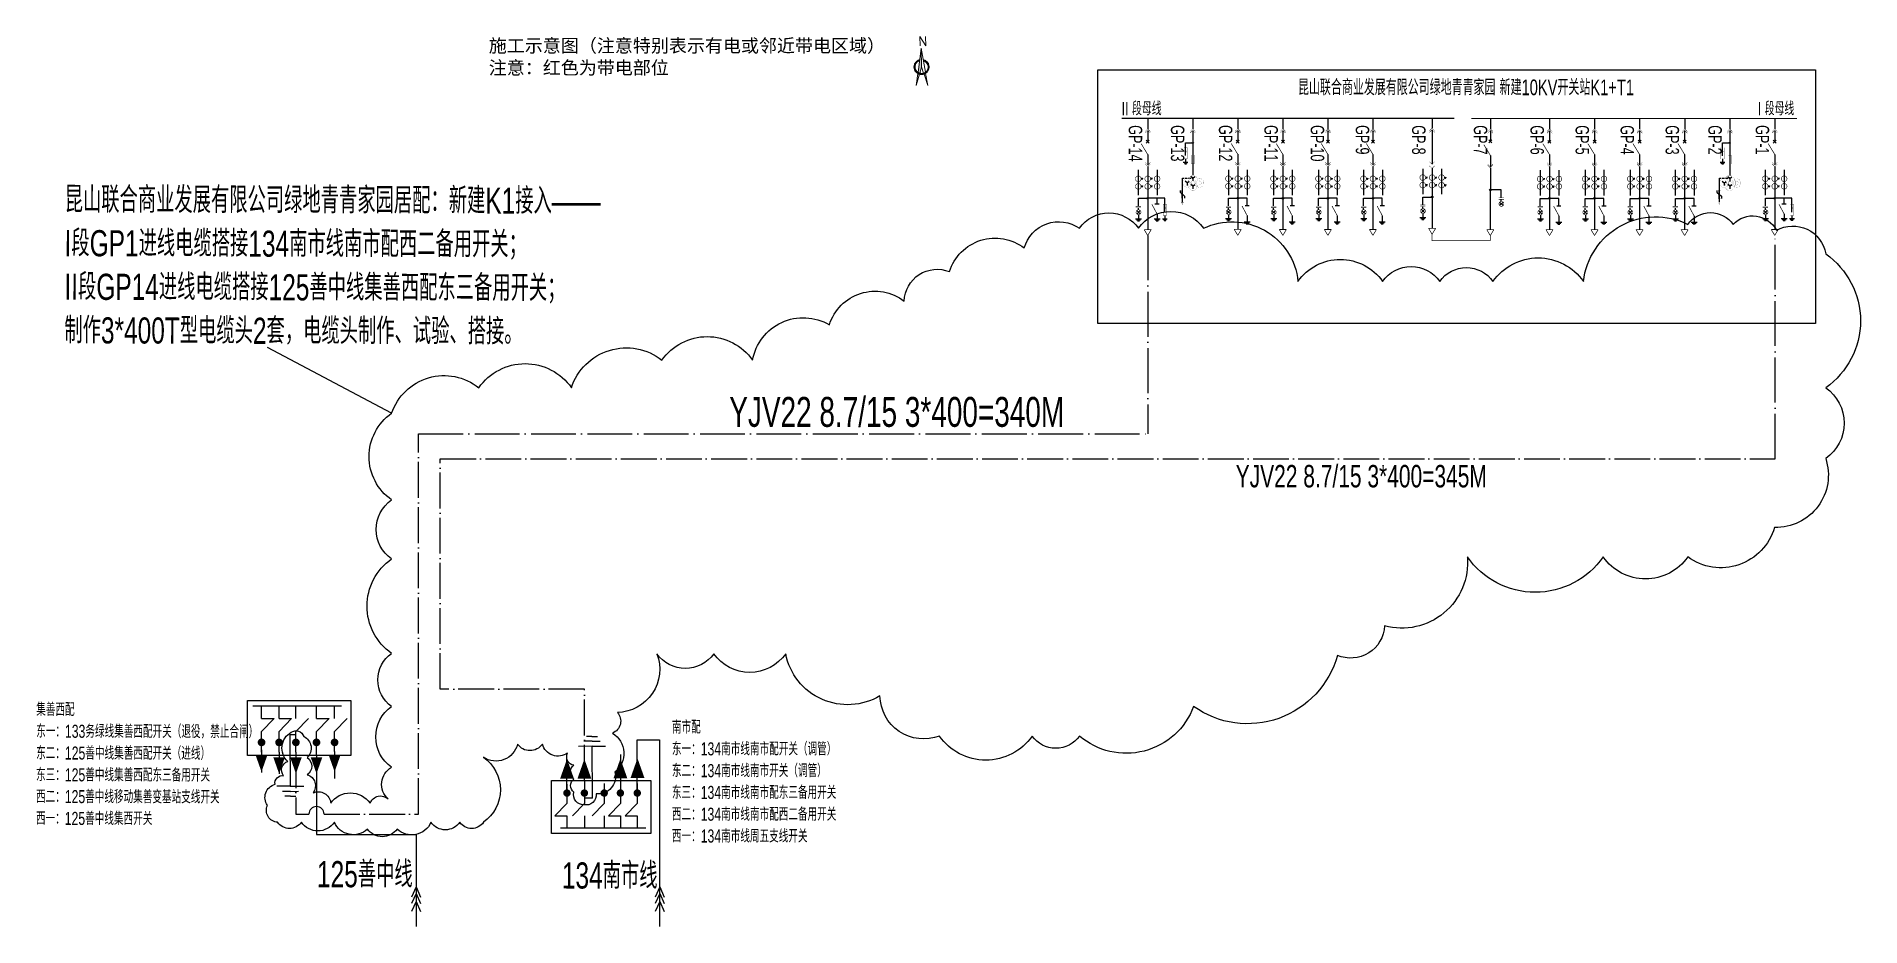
# Model space of a CAD drawing. Header units: inches. Extents: x 474 to 963, y -316 to -78.
import ezdxf

# ---------------------------------------------------------------- set-up
doc = ezdxf.new("R2010")
doc.units = ezdxf.units.IN
doc.header["$MEASUREMENT"] = 0
for name, pattern in [('ACAD_ISO04W100', [30, 24, -3, 0, -3]), ('BORDER', [1.75, 0.5, -0.25, 0.5, -0.25, 0, -0.25]), ('CENTERX2', [101.6, 63.5, -12.7, 12.7, -12.7])]:
    doc.linetypes.add(name, pattern=pattern)
for name, color, linetype in [('Layer1', 7, 'Continuous'), ('PUB_TEXT', 7, 'Continuous'), ('同杆线路', 3, 'Continuous'), ('本线路', 7, 'Continuous'), ('绿地青青家园10kV进线', 7, 'Continuous')]:
    doc.layers.add(name, color=color, linetype=linetype)
doc.layers.add('跨越', color=4, linetype='CENTERX2', lineweight=9)
doc.styles.add('c.shx', font='c.shx', dxfattribs={"width": 0.7, "bigfont": 'hztxt.shx'})
doc.styles.get("Standard").update_dxf_attribs({"font": 'txt', "bigfont": 'gbcbig.shx'})
doc.styles.add('STYLE1', font='SIMFANG.TTF')

msp = doc.modelspace()

# ---------------------------------------------------------------- texts
at = {"style": 'c.shx', "width": 0.7}
for s, height, p in [('昆山联合商业发展有限公司绿地青青家园 新建10KV开关站K1+T1', 4.2, (812.09, -93.64)), ('II 段母线', 3.6, (764.81, -99.02)), ('I 段母线', 3.6, (935.25, -99.02))]:
    msp.add_text(s, height=height, dxfattribs=at).set_placement(p)
for s, p in [('GP-14', (766.75, -101.67)), ('GP-13', (778.04, -101.65)), ('GP-12', (790.89, -101.63)), ('GP-11', (803.09, -101.65)), ('GP-10', (815.5, -101.65)), ('GP-9', (827.57, -101.65)), ('GP-8', (842.66, -101.69)), ('GP-7', (859.2, -101.69)), ('GP-6', (874.38, -101.7)), ('GP-5', (886.45, -101.69)), ('GP-4', (898.51, -101.69)), ('GP-3', (910.58, -101.69)), ('GP-2', (922.03, -101.69)), ('GP-1', (934.72, -101.65))]:
    msp.add_text(s, height=3.6, rotation=270, dxfattribs=at).set_placement(p)
at = {"linetype": 'Continuous', "insert": (595.28, -78.61), "char_height": 3.5381, "width": 781.4033, "attachment_point": 1, "style": 'STYLE1'}
msp.add_mtext('施工示意图（注意特别表示有电或邻近带电区域）\\P注意：红色为带电部位', dxfattribs=at)
at = {"color": 1, "char_height": 7, "width": 405.0495, "attachment_point": 1, "rotation": 359.853, "style": 'c.shx'}
for s, insert in [('{\\C5;昆山联合商业发展有限公司绿地青青家园居配：新建K1接入——\\PI段GP1进线电缆搭接134南市线南市配西二备用开关；\\PII段GP14进线电缆搭接125善中线集善西配东三备用开关；\\P制作3*400T型电缆头2套，电缆头制作、试验、搭接。}', (481.67, -118.09)), ('125善中线', (549.27, -298.74)), ('134南市线', (614.88, -299.09))]:
    msp.add_mtext(s, dxfattribs=dict(at, insert=insert))
at = {"width": 113.7854, "attachment_point": 1, "style": 'c.shx'}
for s, insert, char_height in [('{\\C5;YJV22 8.7/15 3*400=340M}', (659.72, -174.46), 8), ('{\\C5;YJV22 8.7/15 3*400=345M}', (795.4, -192.67), 6)]:
    msp.add_mtext(s, dxfattribs=dict(at, insert=insert, char_height=char_height))
at = {"insert": (474.04, -256.37), "char_height": 3.5, "width": 127.6793, "attachment_point": 1, "rotation": 359.853, "style": 'c.shx'}
msp.add_mtext('集善西配\\P东一：133务绿线集善西配开关（退役，禁止合闸）\\P东二：125善中线集善西配开关（进线）\\P东三：125善中线集善西配东三备用开关\\P西二：125善中线移动集善变基站支线开关\\P西一：125善中线集西开关', dxfattribs=at)
at = {"color": 6, "ltscale": 0.2, "insert": (644.35, -261.11), "char_height": 3.5, "width": 113.9765, "attachment_point": 1, "style": 'c.shx'}
msp.add_mtext('{\\C256;南市配\\P东一：134南市线南市配开关（调管）\\P东二：134南市线南市开关（调管）\\P东三：134南市线南市配东三备用开关\\P西二：134南市线南市配西二备用开关\\P西一：134南市线周五支线开关}', dxfattribs=at)

# ---------------------------------------------------------------- blocks, each defined once
blk = doc.blocks.new('A$C779D513D')
at = {"layer": '跨越'}
h = blk.add_hatch(color=1, dxfattribs=at)
h.paths.add_polyline_path([(2, 7.4, 0.07616), (3, 6.9), (4, 10.5), (3.8, 21.2)])
h.paths.add_polyline_path([(2.9, 6.4, -0.05961), (1.9, 6.8), (1, 0)])
blk.add_hatch(color=5, dxfattribs=at).paths.add_polyline_path([(4.9, 14.7), (5, 14.1, -6.607399), (2.9, 14), (2.9, 14.7, 8.4891)])
at = {"layer": '跨越', "color": 0}
for p, q in [((2, 7.4), (3.8, 21.2)), ((3.8, 21.2), (4, 10.5)), ((6.2, 7.5), (3.8, 21.2)), ((3, 6.9), (4, 10.5)), ((5.2, 7), (4, 10.5)), ((1, 0), (1.9, 6.8)), ((1, 0), (2.9, 6.4)), ((7.5, 0.1), (5.4, 6.4)), ((7.5, 0.1), (6.3, 6.9))]:
    blk.add_line(p, q, dxfattribs=at)
for radius, start, end in [(4.29, 104.7367, 77.8633), (3.7, 108.5123, 74.0877)]:
    blk.add_arc((4, 10.5), radius, start, end, dxfattribs=at)
at = {"lineweight": -2, "insert": (2.2, 27.7), "char_height": 5.27, "width": 50.476, "attachment_point": 1, "rotation": 1.3}
blk.add_mtext('N', dxfattribs=at)

# ---------------------------------------------------------------- linework, layer by layer
for p, q in [((758.45, -86.87), (950.73, -86.87)), ((758.45, -154.76), (758.45, -86.87)), ((950.73, -86.87), (950.73, -154.76)), ((781.98, -109.83), (781.98, -106.36)), ((781.98, -106.36), (783.74, -106.36)), ((925.83, -109.86), (925.83, -106.4)), ((925.83, -106.4), (927.59, -106.4)), ((781.33, -111.55), (782.62, -111.55)), ((781.55, -111.77), (782.41, -111.77)), ((781.76, -111.99), (782.19, -111.99)), ((781.98, -110.69), (781.98, -111.55)), ((925.18, -111.59), (926.48, -111.59)), ((925.4, -111.8), (926.26, -111.8)), ((925.62, -112.02), (926.05, -112.02)), ((925.83, -110.72), (925.83, -111.59)), ((770.23, -116.26), (770.35, -115.8)), ((770.38, -116.26), (770.5, -115.8)), ((772.75, -116.26), (772.87, -115.8)), ((772.9, -116.26), (773.03, -115.8)), ((783.91, -115.89), (783.4, -115.44)), ((783.91, -115.89), (784.42, -115.44)), ((783.91, -115.89), (783.91, -116.59)), ((794.36, -116.22), (794.49, -115.76)), ((794.52, -116.22), (794.64, -115.76)), ((796.89, -116.22), (797.01, -115.76)), ((797.04, -116.22), (797.16, -115.76)), ((806.43, -116.24), (806.56, -115.78)), ((806.58, -116.24), (806.71, -115.78)), ((808.95, -116.24), (809.08, -115.78)), ((809.11, -116.24), (809.23, -115.78)), ((818.5, -116.24), (818.63, -115.78)), ((818.65, -116.24), (818.78, -115.78)), ((821.02, -116.24), (821.15, -115.78)), ((821.18, -116.24), (821.3, -115.78)), ((830.57, -116.24), (830.7, -115.78)), ((830.72, -116.24), (830.85, -115.78)), ((833.09, -116.24), (833.22, -115.78)), ((833.24, -116.24), (833.37, -115.78)), ((846.43, -115.93), (846.56, -115.47)), ((846.58, -115.93), (846.71, -115.47)), ((848.95, -115.93), (849.08, -115.47)), ((849.1, -115.93), (849.23, -115.47)), ((851.47, -115.93), (851.6, -115.47)), ((851.63, -115.93), (851.75, -115.47)), ((877.88, -116.28), (878, -115.82)), ((878.03, -116.28), (878.15, -115.82)), ((880.4, -116.28), (880.52, -115.82)), ((880.55, -116.28), (880.68, -115.82)), ((889.95, -116.27), (890.07, -115.81)), ((890.1, -116.27), (890.22, -115.81)), ((892.47, -116.27), (892.59, -115.81)), ((892.62, -116.27), (892.74, -115.81)), ((902.01, -116.27), (902.14, -115.81)), ((902.17, -116.27), (902.29, -115.81)), ((904.54, -116.27), (904.66, -115.81)), ((904.69, -116.27), (904.81, -115.81)), ((914.08, -116.27), (914.21, -115.81)), ((914.23, -116.27), (914.36, -115.81)), ((916.6, -116.27), (916.73, -115.81)), ((916.76, -116.27), (916.88, -115.81)), ((927.77, -115.92), (927.25, -115.48)), ((927.77, -115.92), (928.28, -115.48)), ((927.77, -115.92), (927.77, -116.62)), ((938.22, -116.24), (938.34, -115.78)), ((938.37, -116.24), (938.5, -115.78)), ((940.74, -116.24), (940.87, -115.78)), ((940.89, -116.24), (941.02, -115.78)), ((770.23, -118.29), (770.35, -117.83)), ((770.38, -118.29), (770.5, -117.83)), ((776.43, -121.26), (772.04, -121.26)), ((772.75, -118.29), (772.87, -117.83)), ((772.9, -118.29), (773.03, -117.83)), ((776.43, -125), (776.43, -121.26)), ((780.48, -119.12), (780.48, -119.62)), ((780.48, -119.62), (781.78, -120.76)), ((781.78, -121.26), (781.78, -120.76)), ((783.91, -117.99), (783.4, -117.54)), ((783.91, -117.99), (784.42, -117.54)), ((783.91, -117.99), (783.91, -118.69)), ((794.36, -118.25), (794.49, -117.79)), ((794.52, -118.25), (794.64, -117.79)), ((798.47, -121.22), (796.17, -121.22)), ((796.89, -118.25), (797.01, -117.79)), ((797.04, -118.25), (797.16, -117.79)), ((806.43, -118.27), (806.56, -117.81)), ((806.58, -118.27), (806.71, -117.81)), ((810.54, -121.24), (808.24, -121.24)), ((808.95, -118.27), (809.08, -117.81)), ((809.11, -118.27), (809.23, -117.81)), ((818.5, -118.27), (818.63, -117.81)), ((818.65, -118.27), (818.78, -117.81)), ((822.61, -121.24), (820.31, -121.24)), ((821.02, -118.27), (821.15, -117.81)), ((821.18, -118.27), (821.3, -117.81)), ((830.57, -118.27), (830.7, -117.81)), ((830.72, -118.27), (830.85, -117.81)), ((834.68, -121.24), (832.38, -121.24)), ((833.09, -118.27), (833.22, -117.81)), ((833.24, -118.27), (833.37, -117.81)), ((846.43, -117.96), (846.56, -117.5)), ((846.58, -117.96), (846.71, -117.5)), ((848.95, -117.96), (849.08, -117.5)), ((849.1, -117.96), (849.23, -117.5)), ((851.47, -117.96), (851.6, -117.5)), ((851.63, -117.96), (851.75, -117.5)), ((866.56, -119.01), (863.83, -119.01)), ((877.88, -118.32), (878, -117.86)), ((878.03, -118.32), (878.15, -117.86)), ((881.99, -121.28), (879.69, -121.28)), ((880.4, -118.32), (880.52, -117.86)), ((880.55, -118.32), (880.68, -117.86)), ((889.95, -118.31), (890.07, -117.85)), ((890.1, -118.31), (890.22, -117.85)), ((894.06, -121.27), (891.75, -121.27)), ((892.47, -118.31), (892.59, -117.85)), ((892.62, -118.31), (892.74, -117.85)), ((902.01, -118.31), (902.14, -117.85)), ((902.17, -118.31), (902.29, -117.85)), ((906.12, -121.27), (903.82, -121.27)), ((904.54, -118.31), (904.66, -117.85)), ((904.69, -118.31), (904.81, -117.85)), ((914.08, -118.31), (914.21, -117.85)), ((914.23, -118.31), (914.36, -117.85)), ((918.19, -121.27), (915.89, -121.27)), ((916.6, -118.31), (916.73, -117.85)), ((916.76, -118.31), (916.88, -117.85)), ((924.34, -119.15), (924.34, -119.65)), ((924.34, -119.65), (925.64, -120.79)), ((925.64, -121.29), (925.64, -120.79)), ((927.77, -118.02), (927.25, -117.57)), ((927.77, -118.02), (928.28, -117.57)), ((927.77, -118.02), (927.77, -118.72)), ((938.22, -118.27), (938.34, -117.81)), ((938.37, -118.27), (938.5, -117.81)), ((944.42, -121.24), (940.03, -121.24)), ((940.74, -118.27), (940.87, -117.81)), ((940.89, -118.27), (941.02, -117.81)), ((944.42, -124.98), (944.42, -121.24)), ((768.57, -126.73), (770.18, -126.73)), ((768.84, -126.99), (769.91, -126.99)), ((768.88, -124.53), (769.84, -125.45)), ((769.82, -124.52), (768.9, -125.47)), ((769.37, -125.65), (769.37, -126.73)), ((773.53, -126.73), (775.14, -126.73)), ((773.8, -126.99), (774.87, -126.99)), ((775.78, -126.73), (777.07, -126.73)), ((775.99, -126.94), (776.86, -126.94)), ((776.43, -125.86), (776.43, -126.73)), ((792.7, -126.68), (794.31, -126.68)), ((792.97, -126.95), (794.04, -126.95)), ((793.02, -124.49), (793.98, -125.41)), ((793.96, -124.47), (793.03, -125.42)), ((793.51, -125.61), (793.51, -126.68)), ((804.77, -126.7), (806.38, -126.7)), ((805.04, -126.97), (806.11, -126.97)), ((805.09, -124.51), (806.04, -125.43)), ((806.03, -124.5), (805.1, -125.44)), ((805.58, -125.63), (805.58, -126.7)), ((816.84, -126.7), (818.45, -126.7)), ((817.11, -126.97), (818.18, -126.97)), ((817.16, -124.51), (818.11, -125.43)), ((818.1, -124.5), (817.17, -125.44)), ((817.65, -125.63), (817.65, -126.7)), ((828.91, -126.7), (830.52, -126.7)), ((829.18, -126.97), (830.25, -126.97)), ((829.23, -124.51), (830.18, -125.43)), ((830.17, -124.5), (829.24, -125.44)), ((829.71, -125.63), (829.71, -126.7)), ((844.77, -126.39), (846.38, -126.39)), ((845.04, -126.66), (846.11, -126.66)), ((845.09, -124.2), (846.04, -125.12)), ((846.03, -124.19), (845.1, -125.13)), ((845.31, -126.93), (845.84, -126.93)), ((845.57, -125.32), (845.57, -126.39)), ((866.11, -122.29), (867.07, -123.2)), ((867.05, -122.27), (866.12, -123.22)), ((876.22, -126.75), (877.83, -126.75)), ((876.49, -127.02), (877.56, -127.02)), ((876.53, -124.56), (877.49, -125.47)), ((877.47, -124.54), (876.55, -125.49)), ((877.02, -125.68), (877.02, -126.75)), ((888.29, -126.74), (889.89, -126.74)), ((888.55, -127.01), (889.63, -127.01)), ((888.6, -124.55), (889.56, -125.46)), ((889.54, -124.53), (888.62, -125.48)), ((889.09, -125.67), (889.09, -126.74)), ((900.35, -126.74), (901.96, -126.74)), ((900.62, -127.01), (901.69, -127.01)), ((900.67, -124.55), (901.63, -125.46)), ((901.61, -124.53), (900.68, -125.48)), ((901.16, -125.67), (901.16, -126.74)), ((912.42, -126.74), (914.03, -126.74)), ((912.69, -127.01), (913.76, -127.01)), ((912.74, -124.55), (913.69, -125.46)), ((913.68, -124.53), (912.75, -125.48)), ((913.23, -125.67), (913.23, -126.74)), ((936.56, -126.7), (938.17, -126.7)), ((936.83, -126.97), (937.9, -126.97)), ((936.88, -124.51), (937.83, -125.43)), ((937.82, -124.5), (936.89, -125.44)), ((937.36, -125.63), (937.36, -126.7)), ((941.53, -126.7), (943.13, -126.7)), ((941.79, -126.97), (942.87, -126.97)), ((943.77, -126.7), (945.07, -126.7)), ((943.99, -126.92), (944.85, -126.92)), ((944.42, -125.84), (944.42, -126.7)), ((769.1, -127.26), (769.64, -127.26)), ((774.07, -127.26), (774.61, -127.26)), ((776.21, -127.16), (776.64, -127.16)), ((793.24, -127.22), (793.78, -127.22)), ((797.67, -127.54), (799.28, -127.54)), ((797.94, -127.81), (799.01, -127.81)), ((798.21, -128.08), (798.74, -128.08)), ((805.31, -127.24), (805.85, -127.24)), ((809.74, -127.56), (811.35, -127.56)), ((810.01, -127.83), (811.08, -127.83)), ((810.28, -128.1), (810.81, -128.1)), ((817.38, -127.24), (817.91, -127.24)), ((821.81, -127.56), (823.42, -127.56)), ((822.08, -127.83), (823.15, -127.83)), ((822.34, -128.1), (822.88, -128.1)), ((829.45, -127.24), (829.98, -127.24)), ((833.88, -127.56), (835.48, -127.56)), ((834.14, -127.83), (835.22, -127.83)), ((834.41, -128.1), (834.95, -128.1)), ((876.75, -127.29), (877.29, -127.29)), ((881.18, -127.61), (882.79, -127.61)), ((881.45, -127.88), (882.52, -127.88)), ((881.72, -128.15), (882.26, -128.15)), ((888.82, -127.27), (889.36, -127.27)), ((893.25, -127.6), (894.86, -127.6)), ((893.52, -127.87), (894.59, -127.87)), ((893.79, -128.13), (894.32, -128.13)), ((900.89, -127.27), (901.43, -127.27)), ((905.32, -127.6), (906.93, -127.6)), ((905.59, -127.87), (906.66, -127.87)), ((905.86, -128.13), (906.39, -128.13)), ((912.96, -127.27), (913.5, -127.27)), ((917.39, -127.6), (919, -127.6)), ((917.66, -127.87), (918.73, -127.87)), ((917.93, -128.13), (918.46, -128.13)), ((937.1, -127.24), (937.63, -127.24)), ((942.06, -127.24), (942.6, -127.24)), ((944.2, -127.13), (944.63, -127.13)), ((950.73, -154.76), (758.45, -154.76))]:
    msp.add_line(p, q)
at = {"color": 2, "linetype": 'BORDER'}
for p, q in [((781.13, -115.86), (783.91, -115.86)), ((924.99, -115.89), (927.77, -115.89))]:
    msp.add_line(p, q, dxfattribs=at)
at = {"color": 7}
for p, q in [((782.4, -117.13), (781.89, -116.68)), ((782.4, -117.13), (782.91, -116.68)), ((782.4, -117.13), (782.4, -117.83)), ((926.25, -117.16), (925.74, -116.71)), ((926.25, -117.16), (926.77, -116.71)), ((926.25, -117.16), (926.25, -117.86))]:
    msp.add_line(p, q, dxfattribs=at)
at = {"color": 5, "linetype": 'ACAD_ISO04W100', "ltscale": 0.5}
for p, q in [((771.82, -131.21), (771.82, -184.32)), ((939.9, -191), (939.9, -131.05))]:
    msp.add_line(p, q, dxfattribs=at)
at = {"color": 5}
msp.add_line((569.25, -178.83), (535.96, -161.21), dxfattribs=at)
at = {"color": 1}
for p, q in [((534.41, -260.59), (537.76, -260.59)), ((539.1, -260.59), (542.45, -260.59)), ((549.13, -260.59), (552.48, -260.59)), ((534.4, -268.98), (534.4, -275.04)), ((539.1, -269.6), (539.11, -275.36)), ((549.13, -270.44), (549.13, -291.64)), ((613.01, -286.67), (616.24, -286.67)), ((627.33, -286.67), (630.55, -286.67)), ((631.85, -286.67), (635.07, -286.67)), ((549.13, -291.64), (575.8, -291.64)), ((575.8, -291.64), (575.8, -316.27)), ((575.8, -305.67), (574.61, -308.38)), ((575.8, -307.44), (574.61, -310.15)), ((575.8, -305.67), (577, -308.38)), ((575.8, -307.44), (577, -310.15)), ((641.08, -305.67), (639.88, -308.38)), ((641.08, -307.44), (639.88, -310.15)), ((641.08, -305.67), (642.28, -308.38)), ((641.08, -307.44), (642.28, -310.15)), ((575.8, -309.55), (574.61, -312.26)), ((575.8, -309.55), (577, -312.26)), ((641.08, -309.55), (639.88, -312.26)), ((641.08, -309.55), (642.28, -312.26))]:
    msp.add_line(p, q, dxfattribs=at)
at = {"color": 4}
for p, q in [((542.02, -264.83), (543.62, -264.82)), ((542.02, -264.83), (542.11, -278.7)), ((622.95, -268.01), (619.34, -268.04)), ((622.94, -266.62), (620.79, -266.64)), ((622.93, -265.37), (621.47, -265.38)), ((622.93, -265.37), (624.39, -265.35)), ((622.94, -266.62), (625.09, -266.6)), ((622.95, -268.01), (626.57, -267.97)), ((623.05, -281.87), (622.95, -268.01)), ((542.11, -278.7), (538.5, -278.73)), ((542.13, -280.09), (539.98, -280.11)), ((542.14, -281.34), (540.68, -281.35)), ((542.11, -278.7), (545.73, -278.66)), ((542.13, -280.09), (544.27, -280.07)), ((542.14, -281.34), (543.6, -281.33)), ((623.05, -281.87), (620.9, -281.87))]:
    msp.add_line(p, q, dxfattribs=at)
at = {"color": 1, "ltscale": 0.2}
for p, q in [((635.08, -266.25), (641.06, -266.25)), ((641.06, -266.25), (641.06, -316.27))]:
    msp.add_line(p, q, dxfattribs=at)
for points, const_width in [([(764.81, -99.85), (853.95, -99.85)], 0.302), ([(771.14, -103.36), (771.84, -102.67), (772.54, -103.36)], 0.0946), ([(783.21, -103.34), (783.91, -102.65), (784.61, -103.34)], 0.0946), ([(795.28, -103.31), (795.98, -102.63), (796.68, -103.31)], 0.0946), ([(807.35, -103.34), (808.05, -102.65), (808.75, -103.34)], 0.0946), ([(819.41, -103.34), (820.12, -102.65), (820.82, -103.34)], 0.0946), ([(831.48, -103.34), (832.18, -102.65), (832.89, -103.34)], 0.0946), ([(847.32, -103.15), (848.02, -102.46), (848.73, -103.15)], 0.0946), ([(858.56, -99.86), (945.77, -99.86)], 0.302), ([(862.95, -103.37), (863.65, -102.68), (864.35, -103.37)], 0.0946), ([(890.86, -103.37), (891.56, -102.68), (892.26, -103.37)], 0.0946), ([(902.93, -103.37), (903.63, -102.68), (904.33, -103.37)], 0.0946), ([(914.99, -103.37), (915.7, -102.68), (916.4, -103.37)], 0.0946), ([(927.06, -103.37), (927.77, -102.68), (928.47, -103.37)], 0.0946), ([(939.13, -103.34), (939.83, -102.65), (940.54, -103.34)], 0.0946), ([(770.06, -106.61), (771.82, -109.51)], 0.189), ([(771.14, -103.79), (771.84, -103.11), (772.54, -103.79)], 0.0946), ([(783.21, -103.77), (783.91, -103.08), (784.61, -103.77)], 0.0946), ([(794.19, -106.57), (795.96, -109.47)], 0.189), ([(795.28, -103.75), (795.98, -103.06), (796.68, -103.75)], 0.0946), ([(806.26, -106.59), (808.03, -109.49)], 0.189), ([(807.35, -103.77), (808.05, -103.08), (808.75, -103.77)], 0.0946), ([(818.33, -106.59), (820.1, -109.49)], 0.189), ([(819.41, -103.77), (820.12, -103.08), (820.82, -103.77)], 0.0946), ([(830.4, -106.59), (832.16, -109.49)], 0.189), ([(831.48, -103.77), (832.18, -103.08), (832.89, -103.77)], 0.0946), ([(847.32, -103.58), (848.02, -102.9), (848.73, -103.58)], 0.0946), ([(861.87, -106.87), (863.63, -109.77)], 0.189), ([(862.93, -103.82), (863.63, -103.14), (864.33, -103.82)], 0.0946), ([(877.71, -106.64), (879.47, -109.54)], 0.189), ([(878.79, -103.38), (879.49, -102.7), (880.19, -103.38)], 0.0946), ([(878.79, -103.82), (879.49, -103.13), (880.19, -103.82)], 0.0946), ([(889.77, -106.62), (891.54, -109.52)], 0.189), ([(890.86, -103.8), (891.56, -103.12), (892.26, -103.8)], 0.0946), ([(901.84, -106.62), (903.61, -109.52)], 0.189), ([(902.93, -103.8), (903.63, -103.12), (904.33, -103.8)], 0.0946), ([(913.91, -106.62), (915.68, -109.52)], 0.189), ([(914.99, -103.8), (915.7, -103.12), (916.4, -103.8)], 0.0946), ([(927.06, -103.8), (927.77, -103.12), (928.47, -103.8)], 0.0946), ([(938.05, -106.59), (939.81, -109.49)], 0.189), ([(939.13, -103.77), (939.83, -103.08), (940.54, -103.77)], 0.0946), ([(771.12, -111.66), (771.82, -112.35), (772.52, -111.66)], 0.0946), ([(771.12, -112.09), (771.82, -112.78), (772.52, -112.09)], 0.0946), ([(795.26, -111.61), (795.96, -112.3), (796.66, -111.61)], 0.0946), ([(795.26, -112.05), (795.96, -112.73), (796.66, -112.05)], 0.0946), ([(807.32, -111.64), (808.03, -112.32), (808.73, -111.64)], 0.0946), ([(807.32, -112.07), (808.03, -112.76), (808.73, -112.07)], 0.0946), ([(819.39, -111.64), (820.1, -112.32), (820.8, -111.64)], 0.0946), ([(819.39, -112.07), (820.1, -112.76), (820.8, -112.07)], 0.0946), ([(831.46, -111.64), (832.16, -112.32), (832.87, -111.64)], 0.0946), ([(831.46, -112.07), (832.16, -112.76), (832.87, -112.07)], 0.0946), ([(847.3, -111.45), (848, -112.13), (848.71, -111.45)], 0.0946), ([(862.9, -112.37), (863.61, -113.06), (864.31, -112.37)], 0.0946), ([(862.93, -112.1), (863.63, -112.79), (864.33, -112.1)], 0.0946), ([(878.77, -111.68), (879.47, -112.37), (880.17, -111.68)], 0.0946), ([(878.77, -112.12), (879.47, -112.8), (880.17, -112.12)], 0.0946), ([(890.84, -111.67), (891.54, -112.36), (892.24, -111.67)], 0.0946), ([(890.84, -112.1), (891.54, -112.79), (892.24, -112.1)], 0.0946), ([(902.91, -111.67), (903.61, -112.36), (904.31, -111.67)], 0.0946), ([(902.91, -112.1), (903.61, -112.79), (904.31, -112.1)], 0.0946), ([(914.97, -111.67), (915.68, -112.36), (916.38, -111.67)], 0.0946), ([(914.97, -112.1), (915.68, -112.79), (916.38, -112.1)], 0.0946), ([(939.11, -111.64), (939.81, -112.32), (940.52, -111.64)], 0.0946), ([(939.11, -112.07), (939.81, -112.76), (940.52, -112.07)], 0.0946), ([(770.06, -116.03), (770.58, -116.03)], 0.0605), ([(772.58, -116.03), (773.11, -116.03)], 0.0605), ([(786.4, -117.01), (785.54, -116.52), (785.54, -117.74), (786.4, -117.24)], 0.0292), ([(794.19, -115.99), (794.72, -115.99)], 0.0605), ([(796.72, -115.99), (797.24, -115.99)], 0.0605), ([(806.26, -116.01), (806.79, -116.01)], 0.0605), ([(808.78, -116.01), (809.31, -116.01)], 0.0605), ([(818.33, -116.01), (818.86, -116.01)], 0.0605), ([(820.85, -116.01), (821.38, -116.01)], 0.0605), ([(830.4, -116.01), (830.93, -116.01)], 0.0605), ([(832.92, -116.01), (833.45, -116.01)], 0.0605), ([(846.26, -115.7), (846.79, -115.7)], 0.0605), ([(847.3, -112.56), (848, -113.25), (848.7, -112.56)], 0.0946), ([(848.78, -115.7), (849.31, -115.7)], 0.0605), ([(851.3, -115.7), (851.83, -115.7)], 0.0605), ([(877.71, -116.05), (878.23, -116.05)], 0.0605), ([(880.23, -116.05), (880.76, -116.05)], 0.0605), ([(889.77, -116.04), (890.3, -116.04)], 0.0605), ([(892.3, -116.04), (892.82, -116.04)], 0.0605), ([(901.84, -116.04), (902.37, -116.04)], 0.0605), ([(904.37, -116.04), (904.89, -116.04)], 0.0605), ([(913.91, -116.04), (914.44, -116.04)], 0.0605), ([(916.43, -116.04), (916.96, -116.04)], 0.0605), ([(930.25, -117.04), (929.4, -116.55), (929.4, -117.77), (930.25, -117.28)], 0.0292), ([(938.05, -116.01), (938.58, -116.01)], 0.0605), ([(940.57, -116.01), (941.1, -116.01)], 0.0605), ([(770.06, -118.06), (770.58, -118.06)], 0.0605), ([(772.58, -118.06), (773.11, -118.06)], 0.0605), ([(794.19, -118.02), (794.72, -118.02)], 0.0605), ([(796.72, -118.02), (797.24, -118.02)], 0.0605), ([(806.26, -118.04), (806.79, -118.04)], 0.0605), ([(808.78, -118.04), (809.31, -118.04)], 0.0605), ([(818.33, -118.04), (818.86, -118.04)], 0.0605), ([(820.85, -118.04), (821.38, -118.04)], 0.0605), ([(830.4, -118.04), (830.93, -118.04)], 0.0605), ([(832.92, -118.04), (833.45, -118.04)], 0.0605), ([(846.26, -117.73), (846.79, -117.73)], 0.0605), ([(848.78, -117.73), (849.31, -117.73)], 0.0605), ([(851.3, -117.73), (851.83, -117.73)], 0.0605), ([(867.27, -121.15), (865.86, -121.15)], 0.132), ([(867.27, -121.55), (865.86, -121.55)], 0.132), ([(877.71, -118.09), (878.23, -118.09)], 0.0605), ([(880.23, -118.09), (880.76, -118.09)], 0.0605), ([(889.77, -118.08), (890.3, -118.08)], 0.0605), ([(892.3, -118.08), (892.82, -118.08)], 0.0605), ([(901.84, -118.08), (902.37, -118.08)], 0.0605), ([(904.37, -118.08), (904.89, -118.08)], 0.0605), ([(913.91, -118.08), (914.44, -118.08)], 0.0605), ([(916.43, -118.08), (916.96, -118.08)], 0.0605), ([(938.05, -118.04), (938.58, -118.04)], 0.0605), ([(940.57, -118.04), (941.1, -118.04)], 0.0605), ([(770.04, -123.4), (768.63, -123.4)], 0.132), ([(770.04, -123.8), (768.63, -123.8)], 0.132), ([(774.34, -125.45), (772.95, -122.87)], 0.189), ([(794.18, -123.35), (792.77, -123.35)], 0.132), ([(794.18, -123.75), (792.77, -123.75)], 0.132), ([(798.47, -125.88), (797.09, -123.3)], 0.189), ([(806.25, -123.38), (804.84, -123.38)], 0.132), ([(806.25, -123.77), (804.84, -123.77)], 0.132), ([(810.54, -125.91), (809.16, -123.32)], 0.189), ([(818.32, -123.38), (816.9, -123.38)], 0.132), ([(818.32, -123.77), (816.9, -123.77)], 0.132), ([(822.61, -125.91), (821.22, -123.32)], 0.189), ([(830.39, -123.38), (828.97, -123.38)], 0.132), ([(830.39, -123.77), (828.97, -123.77)], 0.132), ([(834.68, -125.91), (833.29, -123.32)], 0.189), ([(846.25, -123.06), (844.83, -123.06)], 0.132), ([(846.25, -123.46), (844.83, -123.46)], 0.132), ([(877.69, -123.42), (876.28, -123.42)], 0.132), ([(877.69, -123.82), (876.28, -123.82)], 0.132), ([(881.99, -125.95), (880.6, -123.37)], 0.189), ([(889.76, -123.41), (888.35, -123.41)], 0.132), ([(889.76, -123.81), (888.35, -123.81)], 0.132), ([(894.06, -125.94), (892.67, -123.35)], 0.189), ([(901.83, -123.41), (900.42, -123.41)], 0.132), ([(901.83, -123.81), (900.42, -123.81)], 0.132), ([(906.12, -125.94), (904.74, -123.35)], 0.189), ([(913.9, -123.41), (912.49, -123.41)], 0.132), ([(913.9, -123.81), (912.49, -123.81)], 0.132), ([(918.19, -125.94), (916.81, -123.35)], 0.189), ([(938.04, -123.38), (936.62, -123.38)], 0.132), ([(938.04, -123.77), (936.62, -123.77)], 0.132), ([(942.33, -125.43), (940.94, -122.84)], 0.189), ([(795.96, -131.17), (795.01, -129.59)], 0.189), ([(795.01, -129.59), (796.9, -129.59)], 0.189), ([(796.9, -129.59), (795.96, -131.17)], 0.189), ([(808.03, -131.19), (807.08, -129.61)], 0.189), ([(807.08, -129.61), (808.97, -129.61)], 0.189), ([(808.97, -129.61), (808.03, -131.19)], 0.189), ([(820.1, -131.19), (819.15, -129.61)], 0.189), ([(819.15, -129.61), (821.04, -129.61)], 0.189), ([(821.04, -129.61), (820.1, -131.19)], 0.189), ([(832.16, -131.19), (831.22, -129.61)], 0.189), ([(831.22, -129.61), (833.11, -129.61)], 0.189), ([(833.11, -129.61), (832.16, -131.19)], 0.189), ([(848.02, -130.88), (847.08, -129.3)], 0.189), ([(847.08, -129.3), (848.97, -129.3)], 0.189), ([(848.97, -129.3), (848.02, -130.88)], 0.189), ([(863.61, -132.62), (848.02, -132.62), (848.02, -130.88)], 0.189), ([(863.61, -131.23), (862.67, -129.66)], 0.189), ([(862.67, -129.66), (864.56, -129.66)], 0.189), ([(864.56, -129.66), (863.61, -131.23)], 0.189), ([(863.61, -131.23), (863.61, -132.62)], 0.189), ([(879.47, -131.23), (878.53, -129.66)], 0.189), ([(878.53, -129.66), (880.42, -129.66)], 0.189), ([(880.42, -129.66), (879.47, -131.23)], 0.189), ([(891.54, -131.22), (890.59, -129.65)], 0.189), ([(890.59, -129.65), (892.49, -129.65)], 0.189), ([(892.49, -129.65), (891.54, -131.22)], 0.189), ([(903.61, -131.22), (902.66, -129.65)], 0.189), ([(902.66, -129.65), (904.55, -129.65)], 0.189), ([(904.55, -129.65), (903.61, -131.22)], 0.189), ([(915.68, -131.22), (914.73, -129.65)], 0.189), ([(914.73, -129.65), (916.62, -129.65)], 0.189), ([(916.62, -129.65), (915.68, -131.22)], 0.189)]:
    msp.add_lwpolyline(points, dxfattribs=dict(const_width=const_width))
for points in [[(771.84, -99.85), (771.84, -102.67)], [(783.91, -99.83), (783.91, -102.65)], [(795.98, -99.81), (795.98, -102.63)], [(808.05, -99.83), (808.05, -102.65)], [(820.12, -99.83), (820.12, -102.65)], [(832.18, -99.83), (832.18, -102.65)], [(848.02, -99.85), (848.02, -102.46)], [(863.65, -99.86), (863.65, -102.68)], [(879.49, -99.88), (879.49, -102.7)], [(891.56, -99.86), (891.56, -102.68)], [(903.63, -99.86), (903.63, -102.68)], [(915.7, -99.86), (915.7, -102.68)], [(927.77, -99.86), (927.77, -102.68)], [(939.83, -99.83), (939.83, -102.65)], [(771.42, -106.51), (772.22, -105.71)], [(772.22, -106.51), (771.42, -105.71)], [(771.82, -103.13), (771.82, -106.11)], [(783.91, -103.08), (783.91, -106.14)], [(783.91, -106.54), (783.91, -115.08)], [(795.56, -106.46), (796.36, -105.66)], [(796.36, -106.46), (795.56, -105.66)], [(795.96, -103.08), (795.96, -106.06)], [(807.63, -106.49), (808.43, -105.68)], [(808.43, -106.49), (807.63, -105.68)], [(808.03, -103.1), (808.03, -106.09)], [(819.69, -106.49), (820.5, -105.68)], [(820.5, -106.49), (819.69, -105.68)], [(820.1, -103.1), (820.1, -106.09)], [(831.76, -106.49), (832.57, -105.68)], [(832.57, -106.49), (831.76, -105.68)], [(832.16, -103.1), (832.16, -106.09)], [(848, -102.92), (848, -112.13)], [(863.23, -106.42), (864.03, -105.61)], [(864.03, -106.42), (863.23, -105.61)], [(863.63, -103.14), (863.63, -106.02)], [(863.63, -103.14), (863.63, -106.13)], [(879.07, -106.53), (879.87, -105.73)], [(879.87, -106.53), (879.07, -105.73)], [(879.47, -103.15), (879.47, -106.13)], [(891.14, -106.52), (891.94, -105.72)], [(891.94, -106.52), (891.14, -105.72)], [(891.54, -103.14), (891.54, -106.12)], [(903.21, -106.52), (904.01, -105.72)], [(904.01, -106.52), (903.21, -105.72)], [(903.61, -103.14), (903.61, -106.12)], [(915.28, -106.52), (916.08, -105.72)], [(916.08, -106.52), (915.28, -105.72)], [(915.68, -103.14), (915.68, -106.12)], [(927.77, -103.12), (927.77, -106.17)], [(927.77, -106.57), (927.77, -115.11)], [(939.41, -106.49), (940.22, -105.68)], [(940.22, -106.49), (939.41, -105.68)], [(939.81, -103.1), (939.81, -106.09)], [(771.82, -109.51), (771.82, -112.35)], [(783.91, -108.83), (783.91, -109.77)], [(795.96, -109.47), (795.96, -112.3)], [(808.03, -109.49), (808.03, -112.32)], [(820.1, -109.49), (820.1, -112.32)], [(832.16, -109.49), (832.16, -112.32)], [(863.63, -109.77), (863.63, -112.85)], [(863.63, -109.77), (863.63, -112.79)], [(879.47, -109.54), (879.47, -112.37)], [(891.54, -109.52), (891.54, -112.36)], [(903.61, -109.52), (903.61, -112.36)], [(915.68, -109.52), (915.68, -112.36)], [(927.77, -108.86), (927.77, -109.81)], [(939.81, -109.49), (939.81, -112.32)], [(769.3, -113.66), (769.3, -118.08)], [(769.3, -116.03), (769.3, -120.44)], [(771.82, -112.78), (771.82, -121.04)], [(771.82, -113.56), (771.82, -114.3)], [(774.34, -113.66), (774.34, -118.08)], [(774.34, -116.03), (774.34, -120.44)], [(793.44, -113.62), (793.44, -118.03)], [(793.44, -115.99), (793.44, -120.4)], [(795.96, -112.73), (795.96, -121)], [(795.96, -113.51), (795.96, -114.26)], [(798.48, -113.62), (798.48, -118.03)], [(798.48, -115.99), (798.48, -120.4)], [(805.51, -113.64), (805.51, -118.05)], [(805.51, -116.01), (805.51, -120.42)], [(808.03, -112.76), (808.03, -121.02)], [(808.03, -113.54), (808.03, -114.28)], [(810.55, -113.64), (810.55, -118.05)], [(810.55, -116.01), (810.55, -120.42)], [(817.57, -113.64), (817.57, -118.05)], [(817.57, -116.01), (817.57, -120.42)], [(820.1, -112.76), (820.1, -121.02)], [(820.1, -113.54), (820.1, -114.28)], [(822.62, -113.64), (822.62, -118.05)], [(822.62, -116.01), (822.62, -120.42)], [(829.64, -113.64), (829.64, -118.05)], [(829.64, -116.01), (829.64, -120.42)], [(832.16, -112.76), (832.16, -121.02)], [(832.16, -113.54), (832.16, -114.28)], [(834.69, -113.64), (834.69, -118.05)], [(834.69, -116.01), (834.69, -120.42)], [(845.5, -113.33), (845.5, -117.74)], [(845.5, -115.7), (845.5, -120.11)], [(848.02, -113.22), (848.02, -120.71)], [(850.55, -113.33), (850.55, -117.74)], [(850.55, -115.7), (850.55, -120.11)], [(863.63, -113.06), (863.63, -118.79)], [(876.95, -113.69), (876.95, -118.1)], [(876.95, -116.05), (876.95, -120.47)], [(879.47, -112.8), (879.47, -121.07)], [(879.47, -113.58), (879.47, -114.32)], [(881.99, -113.69), (881.99, -118.1)], [(881.99, -116.05), (881.99, -120.47)], [(889.02, -113.67), (889.02, -118.09)], [(889.02, -116.04), (889.02, -120.46)], [(891.54, -112.79), (891.54, -121.06)], [(891.54, -113.57), (891.54, -114.31)], [(894.06, -113.67), (894.06, -118.09)], [(894.06, -116.04), (894.06, -120.46)], [(901.09, -113.67), (901.09, -118.09)], [(901.09, -116.04), (901.09, -120.46)], [(903.61, -112.79), (903.61, -121.06)], [(903.61, -113.57), (903.61, -114.31)], [(906.13, -113.67), (906.13, -118.09)], [(906.13, -116.04), (906.13, -120.46)], [(913.15, -113.67), (913.15, -118.09)], [(913.15, -116.04), (913.15, -120.46)], [(915.68, -112.79), (915.68, -121.06)], [(915.68, -113.57), (915.68, -114.31)], [(918.2, -113.67), (918.2, -118.09)], [(918.2, -116.04), (918.2, -120.46)], [(937.29, -113.64), (937.29, -118.05)], [(937.29, -116.01), (937.29, -120.42)], [(939.81, -112.76), (939.81, -121.02)], [(939.81, -113.54), (939.81, -114.28)], [(942.34, -113.64), (942.34, -118.05)], [(942.34, -116.01), (942.34, -120.42)], [(769.34, -121.26), (771.61, -121.26)], [(769.34, -123.4), (769.34, -121.26)], [(771.82, -121.47), (771.82, -129.64)], [(774.34, -122.74), (774.34, -121.26)], [(793.47, -121.21), (795.74, -121.21)], [(793.47, -123.35), (793.47, -121.21)], [(795.96, -121.43), (795.96, -129.59)], [(798.47, -123.17), (798.47, -121.22)], [(805.54, -121.24), (807.81, -121.24)], [(805.54, -123.38), (805.54, -121.24)], [(808.03, -121.45), (808.03, -129.61)], [(810.54, -123.19), (810.54, -121.24)], [(817.61, -121.24), (819.88, -121.24)], [(817.61, -123.38), (817.61, -121.24)], [(820.1, -121.45), (820.1, -129.61)], [(822.61, -123.19), (822.61, -121.24)], [(829.68, -121.24), (831.95, -121.24)], [(829.68, -123.38), (829.68, -121.24)], [(832.16, -121.45), (832.16, -129.61)], [(834.68, -123.19), (834.68, -121.24)], [(845.54, -120.92), (847.81, -120.92)], [(845.54, -123.06), (845.54, -120.92)], [(848.02, -121.14), (848.02, -129.3)], [(863.62, -119.22), (863.62, -129.66)], [(866.56, -121.15), (866.56, -119.01)], [(866.56, -122.05), (866.56, -121.52)], [(876.99, -121.28), (879.26, -121.28)], [(876.99, -123.42), (876.99, -121.28)], [(879.47, -121.5), (879.47, -129.66)], [(881.99, -123.24), (881.99, -121.28)], [(889.05, -121.27), (891.32, -121.27)], [(889.05, -123.41), (889.05, -121.27)], [(891.54, -121.49), (891.54, -129.65)], [(894.06, -123.23), (894.06, -121.27)], [(901.12, -121.27), (903.39, -121.27)], [(901.12, -123.41), (901.12, -121.27)], [(903.61, -121.49), (903.61, -129.65)], [(906.12, -123.23), (906.12, -121.27)], [(913.19, -121.27), (915.46, -121.27)], [(913.19, -123.41), (913.19, -121.27)], [(915.68, -121.49), (915.68, -129.65)], [(918.19, -123.23), (918.19, -121.27)], [(937.33, -121.24), (939.6, -121.24)], [(937.33, -123.38), (937.33, -121.24)], [(939.81, -121.45), (939.81, -129.61)], [(942.33, -122.72), (942.33, -121.24)], [(769.34, -124.3), (769.34, -123.77)], [(773.77, -122.74), (774.91, -122.74)], [(774.34, -125.45), (774.34, -126.73)], [(793.47, -124.25), (793.47, -123.72)], [(797.91, -123.17), (799.04, -123.17)], [(798.47, -125.88), (798.47, -127.54)], [(805.54, -124.27), (805.54, -123.74)], [(809.98, -123.19), (811.11, -123.19)], [(810.54, -125.91), (810.54, -127.56)], [(817.61, -124.27), (817.61, -123.74)], [(822.04, -123.19), (823.18, -123.19)], [(822.61, -125.91), (822.61, -127.56)], [(829.68, -124.27), (829.68, -123.74)], [(834.11, -123.19), (835.25, -123.19)], [(834.68, -125.91), (834.68, -127.56)], [(845.54, -123.96), (845.54, -123.43)], [(876.99, -124.32), (876.99, -123.79)], [(881.42, -123.24), (882.55, -123.24)], [(881.99, -125.95), (881.99, -127.61)], [(889.05, -124.31), (889.05, -123.78)], [(893.49, -123.23), (894.62, -123.23)], [(894.06, -125.94), (894.06, -127.6)], [(901.12, -124.31), (901.12, -123.78)], [(905.56, -123.23), (906.69, -123.23)], [(906.12, -125.94), (906.12, -127.6)], [(913.19, -124.31), (913.19, -123.78)], [(917.63, -123.23), (918.76, -123.23)], [(918.19, -125.94), (918.19, -127.6)], [(937.33, -124.27), (937.33, -123.74)], [(941.76, -122.72), (942.9, -122.72)], [(942.33, -125.43), (942.33, -126.7)]]:
    msp.add_lwpolyline(points)
for points, const_width in [([(782.41, -107.67), (781.55, -107.67), (781.55, -110.69), (782.41, -110.69)], 0.0731), ([(783.55, -109.65), (784.28, -109.65), (784.28, -112.03), (783.55, -112.03)], 0.0526), ([(926.26, -107.7), (925.4, -107.7), (925.4, -110.72), (926.26, -110.72)], 0.0731), ([(927.4, -109.68), (928.13, -109.68), (928.13, -112.06), (927.4, -112.06)], 0.0526), ([(781.47, -121.26), (780.8, -121.26), (780.8, -119.12), (781.47, -119.12)], 0.0443), ([(925.32, -121.29), (924.66, -121.29), (924.66, -119.16), (925.32, -119.16)], 0.0443), ([(776.86, -122.84), (775.99, -122.84), (775.99, -125.86), (776.86, -125.86)], 0.0731), ([(944.85, -122.82), (943.99, -122.82), (943.99, -125.84), (944.85, -125.84)], 0.0731)]:
    msp.add_lwpolyline(points, close=True, dxfattribs=dict(const_width=const_width))
for points in [[(781.98, -108.53, 0.432, 0, 0), (781.98, -109.83, 0, 0, 0)], [(925.83, -108.57, 0.432, 0, 0), (925.83, -109.86, 0, 0, 0)], [(776.43, -123.71, 0.432, 0, 0), (776.43, -125, 0, 0, 0)], [(944.42, -123.68, 0.432, 0, 0), (944.42, -124.98, 0, 0, 0)]]:
    msp.add_lwpolyline(points, format="xyseb")
for points, const_width in [([(769.3, -115.27, -1), (769.3, -116.79, -1), (769.3, -115.27)], 0.151), ([(769.3, -117.31, -1), (769.3, -118.82, -1), (769.3, -117.31)], 0.151), ([(771.82, -115.27, -1), (771.82, -116.79, -1), (771.82, -115.27)], 0.151), ([(771.82, -117.31, -1), (771.82, -118.82, -1), (771.82, -117.31)], 0.151), ([(774.34, -115.27, -1), (774.34, -116.79, -1), (774.34, -115.27)], 0.151), ([(774.34, -117.31, -1), (774.34, -118.82, -1), (774.34, -117.31)], 0.151), ([(783.91, -115.08, -1), (783.91, -117.46, -1), (783.91, -115.08)], 0.0292), ([(783.91, -116.8, -1), (783.91, -119.17, -1), (783.91, -116.8)], 0.0292), ([(785.69, -115.94, -1), (785.69, -118.31, -1), (785.69, -115.94)], 0.0292), ([(793.44, -115.23, -1), (793.44, -116.74, -1), (793.44, -115.23)], 0.151), ([(793.44, -117.26, -1), (793.44, -118.78, -1), (793.44, -117.26)], 0.151), ([(795.96, -115.23, -1), (795.96, -116.74, -1), (795.96, -115.23)], 0.151), ([(795.96, -117.26, -1), (795.96, -118.78, -1), (795.96, -117.26)], 0.151), ([(798.48, -115.23, -1), (798.48, -116.74, -1), (798.48, -115.23)], 0.151), ([(798.48, -117.26, -1), (798.48, -118.78, -1), (798.48, -117.26)], 0.151), ([(805.51, -115.25, -1), (805.51, -116.76, -1), (805.51, -115.25)], 0.151), ([(805.51, -117.29, -1), (805.51, -118.8, -1), (805.51, -117.29)], 0.151), ([(808.03, -115.25, -1), (808.03, -116.76, -1), (808.03, -115.25)], 0.151), ([(808.03, -117.29, -1), (808.03, -118.8, -1), (808.03, -117.29)], 0.151), ([(810.55, -115.25, -1), (810.55, -116.76, -1), (810.55, -115.25)], 0.151), ([(810.55, -117.29, -1), (810.55, -118.8, -1), (810.55, -117.29)], 0.151), ([(817.57, -115.25, -1), (817.57, -116.76, -1), (817.57, -115.25)], 0.151), ([(817.57, -117.29, -1), (817.57, -118.8, -1), (817.57, -117.29)], 0.151), ([(820.1, -115.25, -1), (820.1, -116.76, -1), (820.1, -115.25)], 0.151), ([(820.1, -117.29, -1), (820.1, -118.8, -1), (820.1, -117.29)], 0.151), ([(822.62, -115.25, -1), (822.62, -116.76, -1), (822.62, -115.25)], 0.151), ([(822.62, -117.29, -1), (822.62, -118.8, -1), (822.62, -117.29)], 0.151), ([(829.64, -115.25, -1), (829.64, -116.76, -1), (829.64, -115.25)], 0.151), ([(829.64, -117.29, -1), (829.64, -118.8, -1), (829.64, -117.29)], 0.151), ([(832.16, -115.25, -1), (832.16, -116.76, -1), (832.16, -115.25)], 0.151), ([(832.16, -117.29, -1), (832.16, -118.8, -1), (832.16, -117.29)], 0.151), ([(834.69, -115.25, -1), (834.69, -116.76, -1), (834.69, -115.25)], 0.151), ([(834.69, -117.29, -1), (834.69, -118.8, -1), (834.69, -117.29)], 0.151), ([(845.5, -114.94, -1), (845.5, -116.45, -1), (845.5, -114.94)], 0.151), ([(845.5, -116.97, -1), (845.5, -118.49, -1), (845.5, -116.97)], 0.151), ([(848.02, -114.94, -1), (848.02, -116.45, -1), (848.02, -114.94)], 0.151), ([(848.02, -116.97, -1), (848.02, -118.49, -1), (848.02, -116.97)], 0.151), ([(850.55, -114.94, -1), (850.55, -116.45, -1), (850.55, -114.94)], 0.151), ([(850.55, -116.97, -1), (850.55, -118.49, -1), (850.55, -116.97)], 0.151), ([(876.95, -115.3, -1), (876.95, -116.81, -1), (876.95, -115.3)], 0.151), ([(876.95, -117.33, -1), (876.95, -118.84, -1), (876.95, -117.33)], 0.151), ([(879.47, -115.3, -1), (879.47, -116.81, -1), (879.47, -115.3)], 0.151), ([(879.47, -117.33, -1), (879.47, -118.84, -1), (879.47, -117.33)], 0.151), ([(881.99, -115.3, -1), (881.99, -116.81, -1), (881.99, -115.3)], 0.151), ([(881.99, -117.33, -1), (881.99, -118.84, -1), (881.99, -117.33)], 0.151), ([(889.02, -115.29, -1), (889.02, -116.8, -1), (889.02, -115.29)], 0.151), ([(889.02, -117.32, -1), (889.02, -118.83, -1), (889.02, -117.32)], 0.151), ([(891.54, -115.29, -1), (891.54, -116.8, -1), (891.54, -115.29)], 0.151), ([(891.54, -117.32, -1), (891.54, -118.83, -1), (891.54, -117.32)], 0.151), ([(894.06, -115.29, -1), (894.06, -116.8, -1), (894.06, -115.29)], 0.151), ([(894.06, -117.32, -1), (894.06, -118.83, -1), (894.06, -117.32)], 0.151), ([(901.09, -115.29, -1), (901.09, -116.8, -1), (901.09, -115.29)], 0.151), ([(901.09, -117.32, -1), (901.09, -118.83, -1), (901.09, -117.32)], 0.151), ([(903.61, -115.29, -1), (903.61, -116.8, -1), (903.61, -115.29)], 0.151), ([(903.61, -117.32, -1), (903.61, -118.83, -1), (903.61, -117.32)], 0.151), ([(906.13, -115.29, -1), (906.13, -116.8, -1), (906.13, -115.29)], 0.151), ([(906.13, -117.32, -1), (906.13, -118.83, -1), (906.13, -117.32)], 0.151), ([(913.15, -115.29, -1), (913.15, -116.8, -1), (913.15, -115.29)], 0.151), ([(913.15, -117.32, -1), (913.15, -118.83, -1), (913.15, -117.32)], 0.151), ([(915.68, -115.29, -1), (915.68, -116.8, -1), (915.68, -115.29)], 0.151), ([(915.68, -117.32, -1), (915.68, -118.83, -1), (915.68, -117.32)], 0.151), ([(918.2, -115.29, -1), (918.2, -116.8, -1), (918.2, -115.29)], 0.151), ([(918.2, -117.32, -1), (918.2, -118.83, -1), (918.2, -117.32)], 0.151), ([(927.77, -115.11, -1), (927.77, -117.49, -1), (927.77, -115.11)], 0.0292), ([(927.77, -116.83, -1), (927.77, -119.21, -1), (927.77, -116.83)], 0.0292), ([(929.54, -115.97, -1), (929.54, -118.35, -1), (929.54, -115.97)], 0.0292), ([(937.29, -115.25, -1), (937.29, -116.76, -1), (937.29, -115.25)], 0.151), ([(937.29, -117.29, -1), (937.29, -118.8, -1), (937.29, -117.29)], 0.151), ([(939.81, -115.25, -1), (939.81, -116.76, -1), (939.81, -115.25)], 0.151), ([(939.81, -117.29, -1), (939.81, -118.8, -1), (939.81, -117.29)], 0.151), ([(942.34, -115.25, -1), (942.34, -116.76, -1), (942.34, -115.25)], 0.151), ([(942.34, -117.29, -1), (942.34, -118.8, -1), (942.34, -117.29)], 0.151), ([(866.59, -122.08, -1), (866.59, -123.41, -1), (866.59, -122.08)], 0.132), ([(769.36, -124.33, -1), (769.36, -125.65, -1), (769.36, -124.33)], 0.132), ([(793.5, -124.29, -1), (793.5, -125.61, -1), (793.5, -124.29)], 0.132), ([(805.57, -124.31, -1), (805.57, -125.63, -1), (805.57, -124.31)], 0.132), ([(817.64, -124.31, -1), (817.64, -125.63, -1), (817.64, -124.31)], 0.132), ([(829.7, -124.31, -1), (829.7, -125.63, -1), (829.7, -124.31)], 0.132), ([(845.56, -124, -1), (845.56, -125.32, -1), (845.56, -124)], 0.132), ([(877.01, -124.35, -1), (877.01, -125.68, -1), (877.01, -124.35)], 0.132), ([(889.08, -124.34, -1), (889.08, -125.67, -1), (889.08, -124.34)], 0.132), ([(901.15, -124.34, -1), (901.15, -125.67, -1), (901.15, -124.34)], 0.132), ([(913.22, -124.34, -1), (913.22, -125.67, -1), (913.22, -124.34)], 0.132), ([(937.35, -124.31, -1), (937.35, -125.63, -1), (937.35, -124.31)], 0.132)]:
    msp.add_lwpolyline(points, format="xyb", dxfattribs=dict(const_width=const_width))
at = {"color": 7, "const_width": 0.0292}
for points in [[(782.4, -115.94, -1), (782.4, -118.31, -1), (782.4, -115.94)], [(926.25, -115.97, -1), (926.25, -118.35, -1), (926.25, -115.97)]]:
    msp.add_lwpolyline(points, format="xyb", dxfattribs=at)
at = {"color": 5}
msp.add_lwpolyline([(542.38, -264.27, -0.520567), (545.7, -265.37, -0.520567), (546.66, -271.05, -0.520567), (546.66, -275.62, -0.520567), (548.21, -280.49, -0.520567), (552.93, -283.22, -0.520567), (563.49, -283.22, -0.520567), (568.37, -282.11, -0.520567), (569.25, -273.63, -0.520567), (569.25, -257.35, -0.520567), (569.25, -243.12, -0.520567), (569.25, -217.83, -0.520567), (569.25, -202.02, -0.520567), (569.25, -178.83, -0.520567), (592.62, -171.98, -0.520567), (617.42, -171.98, -0.520567), (641.69, -164.6, -0.520567), (665.95, -164.6, -0.520567), (686.53, -155.12, -0.520567), (706.58, -148.79, -0.520567), (718.71, -140.89, -0.520567), (738.76, -134.56, -0.520567), (753.53, -129.29, -0.520567), (769.36, -129.29, -0.520567), (786.77, -129.29, -0.520567), (812.09, -143.52, -0.520567), (834.77, -143.52, -0.520567), (850.07, -143.52, -0.520567), (864.32, -143.52, -0.520567), (888.58, -143.52, -0.520567), (916.54, -128.24, -0.520567), (928.68, -128.24, -0.520567), (940.29, -129.82, -0.520567), (953.47, -136.15, -0.520567), (953.47, -171.98, -0.520567), (953.47, -190.95, -0.520567), (939.76, -209.4, -0.520567), (916.54, -217.3, -0.520567), (893.86, -217.3, -0.520567), (857.46, -217.3, -0.520567), (835.3, -235.75, -0.520567), (822.64, -243.65, -0.520567), (784.13, -257.35, -0.520567), (753.53, -265.26, -0.520567), (740.87, -265.26, -0.520567), (716.02, -265.26, -0.520567), (700.08, -254.49, -0.520567), (674.84, -243.21, -0.520567), (655.58, -243.21, -0.520567), (640.31, -243.21, -0.520567), (629.75, -258.94, -0.520567), (628.44, -264.49, -0.520567), (629.09, -274.93, -0.520567), (624.07, -280.73, -0.520567), (620.8, -283.66, -0.520567), (618.1, -280.28, -0.520567), (618.1, -276.79, -0.520567), (618.1, -273.08, -0.520567), (616.41, -269.82, -0.520567), (609.64, -267.45, -0.520567), (603, -267.45, -0.520567), (593.87, -270.94, -0.520567), (593.87, -288.37, -0.520567), (587.51, -288.37, -0.520567), (579.79, -288.37, -0.520567), (570.71, -290.18, -0.520567), (562.77, -290.18, -0.520567), (553.92, -288.37, -0.520567), (545.07, -288.37, -0.520567), (538.71, -288.37, -0.520567), (535.99, -283.83, -0.520567), (538.03, -278.17, -0.520567), (540.3, -275.9, -0.520567), (541.44, -272.04, -0.520567)], format="xyb", close=True, dxfattribs=at)
at = {"color": 7, "const_width": 0.0571}
for points in [[(780.76, -122.29), (781.5, -122.29)], [(780.85, -122.47), (781.4, -122.47)], [(780.93, -122.63), (781.32, -122.63)], [(781.02, -122.81), (781.24, -122.81)], [(924.61, -122.33), (925.36, -122.33)], [(924.71, -122.5), (925.26, -122.5)], [(924.79, -122.67), (925.18, -122.67)], [(924.87, -122.84), (925.1, -122.84)]]:
    msp.add_lwpolyline(points, dxfattribs=at)
at = {"color": 5, "const_width": 0.189}
for points in [[(771.82, -131.21), (770.88, -129.64)], [(770.88, -129.64), (772.77, -129.64)], [(772.77, -129.64), (771.82, -131.21)], [(939.81, -131.19), (938.87, -129.61)], [(938.87, -129.61), (940.76, -129.61)], [(940.76, -129.61), (939.81, -131.19)]]:
    msp.add_lwpolyline(points, dxfattribs=at)
at = {"color": 1}
for points in [[(534.39, -270.43, 3.12, 0, 0), (534.39, -274.85, 0, 0, 0)], [(539.11, -270.94, 3.12, 0, 0), (539.11, -275.36, 0, 0, 0)], [(549.13, -270.94, 3.12, 0, 0), (549.13, -275.36, 0, 0, 0)]]:
    msp.add_lwpolyline(points, format="xyseb", dxfattribs=at)
at = {"color": 5}
msp.add_lwpolyline([(543.62, -270.94, 3.12, 0, 0), (543.62, -275.36, 0, 0, 0)], format="xyseb", dxfattribs=at)
for centre, radius in [((783.91, -106.36), 0.173), ((927.77, -106.4), 0.173), ((771.82, -121.26), 0.215), ((795.96, -121.21), 0.215), ((808.03, -121.24), 0.215), ((820.1, -121.24), 0.215), ((832.16, -121.24), 0.215), ((848.02, -120.92), 0.215), ((863.62, -119.01), 0.215), ((879.47, -121.28), 0.215), ((891.54, -121.27), 0.215), ((903.61, -121.27), 0.215), ((915.68, -121.27), 0.215), ((939.81, -121.24), 0.215)]:
    msp.add_circle(centre, radius)
msp.add_arc((549.13, -286.17), 2.02, 0, 180, dxfattribs=at)
at = {"layer": 'Layer1', "color": 1, "linetype": 'ByBlock'}
for p, q in [((543.62, -257.28), (532.07, -257.28)), ((534.41, -260.59), (534.41, -257.28)), ((539.1, -260.59), (539.1, -257.28)), ((553.98, -257.28), (543.62, -257.28)), ((543.62, -260.59), (543.62, -257.28)), ((549.13, -260.59), (549.13, -257.28)), ((553.98, -257.28), (552.13, -257.28)), ((553.98, -260.59), (553.98, -257.28)), ((555.82, -257.28), (553.98, -257.28)), ((534.41, -264.03), (537.76, -260.59)), ((539.1, -264.03), (542.45, -260.59)), ((549.13, -264.03), (552.48, -260.59)), ((553.98, -264.03), (557.33, -260.59)), ((534.41, -269.62), (534.41, -264.03)), ((539.1, -269.62), (539.1, -264.03)), ((549.13, -270.44), (549.13, -264.03)), ((553.98, -269.4), (553.98, -264.03))]:
    msp.add_line(p, q, dxfattribs=at)
at = {"layer": 'Layer1', "linetype": 'ByBlock'}
for p, q in [((543.62, -264.03), (546.97, -260.59)), ((543.62, -269.62), (543.62, -264.03))]:
    msp.add_line(p, q, dxfattribs=at)
msp.add_lwpolyline([(558.32, -270.44), (530.6, -270.44), (530.6, -255.74), (558.32, -255.74)], close=True, dxfattribs=at)
at = {"layer": 'Layer1', "color": 1, "linetype": 'ByBlock', "const_width": 1.03}
for points in [[(534.92, -266.97, 1), (533.89, -266.97, 1)], [(539.62, -266.97, 1), (538.59, -266.97, 1)], [(549.64, -266.97, 1), (548.61, -266.97, 1)], [(554.49, -266.97, 1), (553.46, -266.97, 1)]]:
    msp.add_lwpolyline(points, format="xyb", close=True, dxfattribs=at)
at = {"layer": 'Layer1', "linetype": 'ByBlock', "const_width": 1.03}
msp.add_lwpolyline([(544.13, -266.97, 1), (543.1, -266.97, 1)], format="xyb", close=True, dxfattribs=at)
at = {"layer": 'PUB_TEXT', "color": 7}
for p, q in [((781.13, -122.29), (781.13, -115.86)), ((924.99, -122.33), (924.99, -115.89))]:
    msp.add_line(p, q, dxfattribs=at)
at = {"layer": '同杆线路', "color": 1}
msp.add_line((553.98, -269.4), (553.98, -276.6), dxfattribs=at)
msp.add_lwpolyline([(553.98, -270.43, 3.12, 0, 0), (553.98, -274.85, 0, 0, 0)], format="xyseb", dxfattribs=at)
at = {"layer": '本线路', "color": 1, "ltscale": 0.2}
for p, q in [((635.08, -280.19), (635.08, -266.26)), ((616.21, -280.39), (616.21, -270.85)), ((630.55, -270.17), (630.55, -278.24))]:
    msp.add_line(p, q, dxfattribs=at)
at = {"layer": '本线路', "color": 1, "linetype": 'ByBlock'}
for p, q in [((616.24, -278.19), (616.24, -283.36)), ((630.55, -277.98), (630.55, -283.36)), ((635.07, -277.98), (635.07, -283.36)), ((616.24, -283.36), (613.01, -286.67)), ((630.55, -283.36), (627.33, -286.67)), ((635.07, -283.36), (631.85, -286.67)), ((616.24, -286.67), (616.24, -289.85)), ((620.9, -286.67), (620.9, -289.85)), ((626.21, -286.67), (626.21, -289.85)), ((630.55, -286.67), (630.55, -289.85)), ((635.07, -286.67), (635.07, -289.85)), ((614.46, -289.85), (616.24, -289.85)), ((616.24, -289.85), (618.01, -289.85)), ((616.24, -289.85), (626.21, -289.85)), ((626.21, -289.85), (637.32, -289.85))]:
    msp.add_line(p, q, dxfattribs=at)
at = {"layer": '本线路', "linetype": 'ByBlock'}
for p, q in [((620.9, -277.19), (620.9, -283.36)), ((626.21, -277.98), (626.21, -283.36)), ((620.9, -283.36), (617.68, -286.67)), ((626.21, -283.36), (622.98, -286.67))]:
    msp.add_line(p, q, dxfattribs=at)
at = {"layer": '本线路', "color": 1}
for points in [[(616.25, -276.67, 3.71, 0, 0), (616.25, -271.42, 0, 0, 0)], [(630.55, -276.59, 3.71, 0, 0), (630.55, -271.33, 0, 0, 0)], [(635.13, -276.47, 3.71, 0, 0), (635.13, -271.22, 0, 0, 0)]]:
    msp.add_lwpolyline(points, format="xyseb", dxfattribs=at)
at = {"layer": '本线路', "color": 5}
msp.add_lwpolyline([(620.9, -276.67, 3.71, 0, 0), (620.9, -271.42, 0, 0, 0)], format="xyseb", dxfattribs=at)
at = {"layer": '本线路', "linetype": 'ByBlock'}
msp.add_lwpolyline([(612.06, -277.19), (638.73, -277.19), (638.73, -291.34), (612.06, -291.34)], close=True, dxfattribs=at)
at = {"layer": '本线路', "color": 1, "linetype": 'ByBlock', "const_width": 0.994}
for points in [[(615.74, -280.53, 1), (616.73, -280.53, 1)], [(630.05, -280.53, 1), (631.05, -280.53, 1)], [(634.57, -280.53, 1), (635.57, -280.53, 1)]]:
    msp.add_lwpolyline(points, format="xyb", close=True, dxfattribs=at)
at = {"layer": '本线路', "linetype": 'ByBlock', "const_width": 0.994}
for points in [[(620.41, -280.53, 1), (621.4, -280.53, 1)], [(625.71, -280.53, 1), (626.7, -280.53, 1)]]:
    msp.add_lwpolyline(points, format="xyb", close=True, dxfattribs=at)
at = {"layer": '绿地青青家园10kV进线', "color": 5, "linetype": 'ACAD_ISO04W100', "ltscale": 0.4}
for p, q in [((576.42, -286.17), (576.42, -184.32)), ((582.27, -252.71), (582.27, -191)), ((582.27, -191), (939.9, -191)), ((620.9, -252.71), (582.27, -252.71)), ((620.9, -277.19), (620.9, -252.71)), ((543.62, -269.62), (543.62, -286.17)), ((543.62, -286.17), (547.11, -286.17)), ((551.15, -286.17), (576.42, -286.17))]:
    msp.add_line(p, q, dxfattribs=at)
at = {"layer": '绿地青青家园10kV进线', "color": 5, "linetype": 'ACAD_ISO04W100', "ltscale": 0.5}
msp.add_line((576.42, -184.32), (771.82, -184.32), dxfattribs=at)

# ---------------------------------------------------------------- block references
at = {"xscale": 0.4727453864820745, "yscale": 0.4727453864800282, "zscale": 0.4727453864797838}
msp.add_blockref('A$C779D513D', (709.34, -91.05), dxfattribs=at)

msp.set_redraw_order([(e.dxf.handle, doc.entitydb.next_handle()) for e in msp.query("TEXT MTEXT ATTDEF DIMENSION ARC_DIMENSION")])  # texts and dimensions are drawn at this point

doc.saveas('drawing.dxf')
